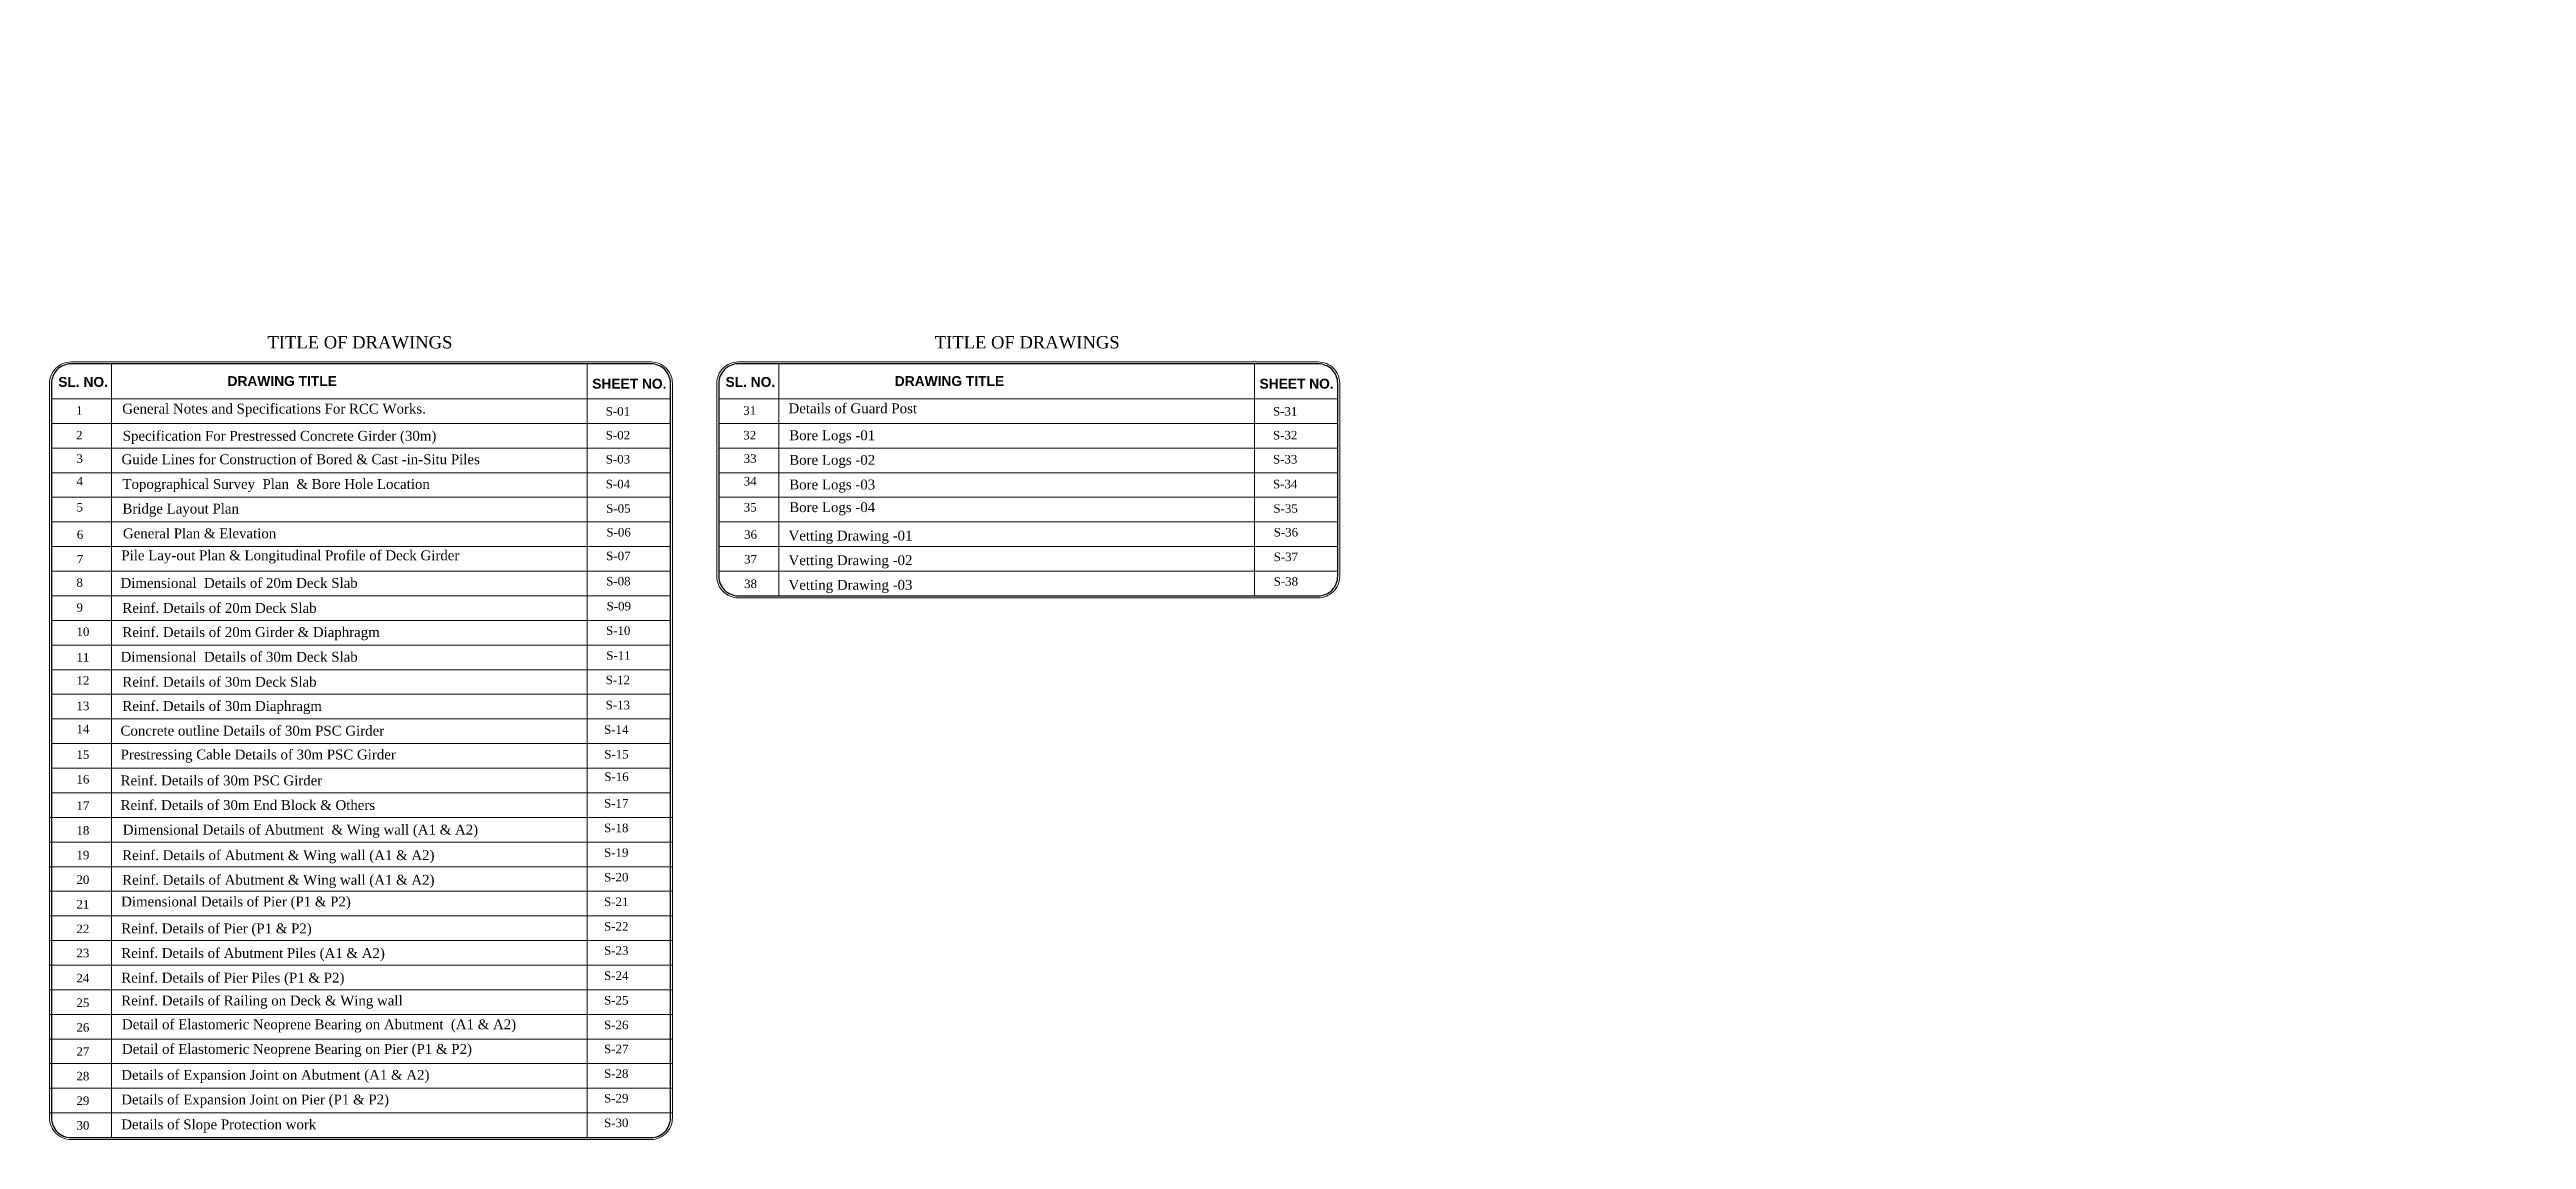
# Model space of a CAD drawing. Header units: metres. Extents: x -397010 to -375428, y 1061584 to 1107369.
# Drawn here: x -381766 to -375428, y 1061795 to 1064584 of the extents above; entities that cross this region are included whole.
import ezdxf
from ezdxf.enums import TextEntityAlignment as Align

# ---------------------------------------------------------------- set-up
doc = ezdxf.new("R2010")
doc.units = ezdxf.units.M
doc.header["$LTSCALE"] = 5
doc.header["$MEASUREMENT"] = 0
for name, color, linetype, lineweight in [('hatch', 253, 'Continuous', 5), ('Text', 7, 'Continuous', 15), ('Text-z', 4, 'Continuous', 20)]:
    doc.layers.add(name, color=color, linetype=linetype, lineweight=lineweight)
doc.styles.get("Standard").update_dxf_attribs({"font": 'arial.ttf'})
doc.styles.add('STYLE1', font='romantic.ttf', dxfattribs={"height": 85})

msp = doc.modelspace()

# ---------------------------------------------------------------- texts
at = {"layer": 'hatch', "linetype": 'Continuous', "lineweight": 20, "ltscale": 250, "insert": (-375431.7, 1064583.6), "char_height": 0.35, "attachment_point": 1}
msp.add_mtext_dynamic_manual_height_columns('dsfsdfdsfsfsdfsf', width=5234.84, gutter_width=1.75, heights=[0], dxfattribs=at)
at = {"layer": 'Text', "color": 7, "style": 'STYLE1'}
for p in [(-380971.4, 1063818.9), (-379264.2, 1063818.9)]:
    msp.add_text('TITLE OF DRAWINGS', height=31.5, dxfattribs=at).set_placement(p, align=Align.CENTER)
for s, height, p in [('1', 21.9, (-381697.8, 1063649.1)), ('S-01', 21.87, (-380342.6, 1063647)), ('31', 21.87, (-379990.7, 1063649.1)), ('S-31', 21.87, (-378635.4, 1063647)), ('2', 21.9, (-381697.8, 1063586)), ('S-02', 21.87, (-380342.6, 1063586)), ('32', 21.87, (-379990.7, 1063586)), ('S-32', 21.87, (-378635.4, 1063586)), ('3', 21.9, (-381696.8, 1063526)), ('S-03', 21.87, (-380342.6, 1063524.4)), ('33', 21.87, (-379989.6, 1063526)), ('S-33', 21.87, (-378635.4, 1063524.4)), ('4', 21.9, (-381696.6, 1063468.3)), ('S-04', 21.87, (-380342.6, 1063460.9)), ('34', 21.87, (-379989.5, 1063468.3)), ('S-34', 21.87, (-378635.4, 1063460.9)), ('5', 21.9, (-381696.6, 1063401.6)), ('S-05', 21.87, (-380341.4, 1063398.3)), ('35', 21.87, (-379989.5, 1063401.6)), ('S-35', 21.87, (-378634.2, 1063398.3)), ('6', 21.9, (-381695.7, 1063331.7)), ('S-06', 21.87, (-380340.8, 1063337.7)), ('36', 21.87, (-379988.5, 1063331.7)), ('S-36', 21.87, (-378633.6, 1063337.7)), ('7', 21.9, (-381695.7, 1063268.7)), ('S-07', 21.87, (-380341.4, 1063277)), ('37', 21.87, (-379988.5, 1063268.7)), ('S-37', 21.87, (-378633.6, 1063274.7)), ('8', 21.9, (-381696.8, 1063208.9)), ('S-08', 21.87, (-380341.4, 1063212.5)), ('38', 21.87, (-379988.5, 1063205.7)), ('S-38', 21.87, (-378633.6, 1063211.7)), ('9', 21.9, (-381696.7, 1063144.9)), ('S-09', 21.87, (-380340.3, 1063148.5)), ('10', 21.87, (-381696.6, 1063083.1)), ('S-10', 21.87, (-380341.9, 1063086)), ('11', 21.87, (-381696.6, 1063017.8)), ('S-11', 21.87, (-380341.2, 1063022.4)), ('12', 21.87, (-381696.6, 1062958.3)), ('S-12', 21.87, (-380342.8, 1062959.8)), ('13', 21.87, (-381696.6, 1062893.3)), ('S-13', 21.87, (-380342.8, 1062895.6)), ('14', 21.87, (-381696.6, 1062834.2)), ('S-14', 21.87, (-380346.8, 1062832.7)), ('15', 21.87, (-381696.7, 1062768.7)), ('S-15', 21.87, (-380346.3, 1062769.7)), ('16', 21.87, (-381696.7, 1062705.7)), ('S-16', 21.87, (-380346.2, 1062712.1)), ('17', 21.87, (-381696.7, 1062637.8)), ('S-17', 21.87, (-380346.8, 1062644.1)), ('18', 21.87, (-381696.7, 1062574.8)), ('S-18', 21.87, (-380346.8, 1062581.1)), ('19', 21.87, (-381696.7, 1062511.8)), ('S-19', 21.87, (-380346.8, 1062518.1)), ('20', 21.87, (-381696.7, 1062448.8)), ('S-20', 21.87, (-380346.8, 1062455.1)), ('21', 21.87, (-381696.7, 1062385.8)), ('S-21', 21.87, (-380346.8, 1062392.1)), ('22', 21.87, (-381696.7, 1062322.8)), ('S-22', 21.87, (-380346.8, 1062329.1)), ('23', 21.87, (-381696.7, 1062261.1)), ('S-23', 21.87, (-380346.8, 1062267.5)), ('24', 21.87, (-381696.7, 1062196.8)), ('S-24', 21.87, (-380346.8, 1062203.1)), ('25', 21.87, (-381696.7, 1062133.8)), ('S-25', 21.87, (-380346.8, 1062140.1)), ('26', 21.87, (-381696.7, 1062070.8)), ('S-26', 21.87, (-380346.8, 1062077.1)), ('27', 21.87, (-381696.7, 1062009.1)), ('S-27', 21.87, (-380346.8, 1062015.5)), ('28', 21.87, (-381696.7, 1061946.1)), ('S-28', 21.87, (-380346.8, 1061952.5)), ('29', 21.87, (-381696.7, 1061883.1)), ('S-29', 21.87, (-380346.8, 1061889.5)), ('30', 21.87, (-381696.7, 1061820.1)), ('S-30', 21.87, (-380346.8, 1061826.5))]:
    msp.add_text(s, height=height, dxfattribs=at).set_placement(p)
at = {"layer": 'Text', "color": 7, "char_height": 25.2, "attachment_point": 1, "style": 'STYLE1'}
for s, insert, width in [('{\\fArial|b1|i0|c0|p34;SL. NO.}', (-381743.2, 1063745.8), 208.139), ('{\\fArial|b1|i0|c0|p34;DRAWING TITLE}', (-381310.1, 1063748), 381.245), ('{\\fArial|b1|i0|c0|p34;SHEET NO.}', (-380377, 1063741.2), 208.139), ('{\\fArial|b1|i0|c0|p34;SL. NO.}', (-380036, 1063745.8), 208.139), ('{\\fArial|b1|i0|c0|p34;DRAWING TITLE}', (-379602.9, 1063748), 381.245), ('{\\fArial|b1|i0|c0|p34;SHEET NO.}', (-378669.8, 1063741.2), 208.139)]:
    msp.add_mtext(s, dxfattribs=dict(at, insert=insert, width=width))
at = {"layer": 'Text-z', "color": 7, "style": 'STYLE1'}
for s, p in [('Details of Guard Post', (-379874.9, 1063653)), ('Bore Logs -01', (-379873, 1063584.1)), ('Guide Lines for Construction of Bored & Cast -in-Situ Piles', (-381581.3, 1063522.6)), ('Bore Logs -02', (-379873, 1063521.1)), ('Topographical Survey  Plan  & Bore Hole Location ', (-381579, 1063459.4)), ('Bore Logs -03', (-379873, 1063458.1)), ('Bridge Layout Plan', (-381579, 1063396.4)), ('Bore Logs -04', (-379873, 1063400.1)), ('General Plan & Elevation', (-381577.7, 1063333.1)), ('Vetting Drawing -01', (-379874.9, 1063327.4)), ('Pile Lay-out Plan & Longitudinal Profile of Deck Girder ', (-381581.8, 1063276.9)), ('Vetting Drawing -02', (-379874.9, 1063264.4)), ('Dimensional  Details of 20m Deck Slab ', (-381583.9, 1063206.3)), ('Vetting Drawing -03', (-379874.9, 1063201.4)), ('Dimensional  Details of 30m Deck Slab ', (-381583.9, 1063017.3)), ('Concrete outline Details of 30m PSC Girder', (-381583.9, 1062828.3)), ('Prestressing Cable Details of 30m PSC Girder', (-381583.7, 1062767.3)), ('Reinf. Details of 30m PSC Girder', (-381583.7, 1062701)), ('Reinf. Details of 30m End Block & Others', (-381583.7, 1062638)), ('Reinf. Details of Pier (P1 & P2)', (-381582, 1062322.3)), ('Reinf. Details of Abutment Piles (A1 & A2)', (-381582, 1062259.3)), ('Reinf. Details of Pier Piles (P1 & P2)', (-381582, 1062196.3)), ('Reinf. Details of Railing on Deck & Wing wall', (-381582, 1062137.8)), ('Details of Expansion Joint on Abutment (A1 & A2)', (-381582.1, 1061947.6)), ('Details of Expansion Joint on Pier (P1 & P2)', (-381582.1, 1061884.6)), ('Details of Slope Protection work', (-381582, 1061820.9))]:
    msp.add_text(s, height=25.2, dxfattribs=at).set_placement(p)
at = {"layer": 'Text-z', "color": 7, "char_height": 25.2, "style": 'STYLE1'}
for s, insert, width, attachment_point in [('General Notes and Specifications For RCC Works.', (-381579.6, 1063677.4), 1361.949, 1), ('Reinf. Details of 20m Deck Slab ', (-381579.1, 1063167.5), 759.208, 1), ('Reinf. Details of 20m Girder & Diaphragm ', (-381579.2, 1063105.7), 861.022, 1), ('Reinf. Details of 30m Deck Slab ', (-381579.1, 1062978.5), 759.208, 1), ('Reinf. Details of 30m Diaphragm ', (-381579.2, 1062916.7), 861.022, 1), ('\\pt896.0112;{\\fTimes New Roman|b0|i0|c0|p18;Dimensional Details of Abutment  & Wing wall (A1 & A2) }', (-381578.1, 1062600.3), 922.965, 1), ('\\pt896.0112;{\\fTimes New Roman|b0|i0|c0|p18; Reinf. Details of Abutment & Wing wall (A1 & A2) }', (-381589.2, 1062534.9), 844.535, 1), ('\\pt896.0112;{\\fTimes New Roman|b0|i0|c0|p18; Reinf. Details of Abutment & Wing wall (A1 & A2) }', (-381589.2, 1062471.9), 811.503, 1), ('Dimensional Details of Pier (P1 & P2)', (-381582.4, 1062416.3), 2298.415, 1), ('\\pt630;Detail of Elastomeric Neoprene Bearing on Abutment  (A1 & A2)', (-381580.1, 1062068.6), 1060.345, 7), ('Detail of Elastomeric Neoprene Bearing on Pier (P1 & P2)', (-381580.1, 1062005.6), 1060.345, 7)]:
    msp.add_mtext(s, dxfattribs=dict(at, insert=insert, width=width, attachment_point=attachment_point))
at = {"layer": 'Text-z', "color": 7, "insert": (-381578.2, 1063607.9), "char_height": 25.2, "attachment_point": 1, "style": 'STYLE1'}
msp.add_mtext_dynamic_manual_height_columns('Specification For Prestressed Concrete Girder (30m) ', width=990.483, gutter_width=13.8, heights=[0], dxfattribs=at)

# ---------------------------------------------------------------- linework, layer by layer
at = {"layer": 'Text', "color": 7}
for p, q in [((-381606.7, 1063779.3), (-381606.7, 1061799.9)), ((-380390, 1063779.3), (-380390, 1061799.9)), ((-379899.5, 1063779.3), (-379899.5, 1063185.9)), ((-378682.8, 1063779.3), (-378682.8, 1063185.9))]:
    msp.add_line(p, q, dxfattribs=at)
at = {"layer": 'Text', "color": 7, "lineweight": 5}
for points in [[(-380171.9, 1062618.9), (-380171.9, 1063729.3, 0.414214), (-380226.9, 1063784.3), (-381710.5, 1063784.3, 0.414214), (-381765.5, 1063729.3), (-381765.5, 1062618.9)], [(-378464.7, 1063248.9), (-378464.7, 1063729.3, 0.414214), (-378519.7, 1063784.3), (-380003.4, 1063784.3, 0.414214), (-380058.4, 1063729.3), (-380058.4, 1063627.3)], [(-380058.4, 1063724.8), (-380058.4, 1063235.9, 0.414214), (-380003.4, 1063180.9), (-378519.7, 1063180.9, 0.414214), (-378464.7, 1063235.9), (-378464.7, 1063248.9)], [(-381765.5, 1062618.9), (-381765.5, 1061849.9, 0.414214), (-381710.5, 1061794.9), (-380226.9, 1061794.9, 0.414214), (-380171.9, 1061849.9), (-380171.9, 1062618.9)]]:
    msp.add_lwpolyline(points, format="xyb", dxfattribs=at)
at = {"layer": 'Text', "color": 7, "lineweight": 30}
for points in [[(-380176.9, 1062618.9), (-380176.9, 1063729.3, 0.414214), (-380226.9, 1063779.3), (-381710.5, 1063779.3, 0.414214), (-381760.5, 1063729.3), (-381760.5, 1062618.9)], [(-378469.7, 1063590.8), (-378469.7, 1063729.3, 0.414214), (-378519.7, 1063779.3), (-380003.4, 1063779.3, 0.414214), (-380053.4, 1063729.3), (-380053.4, 1063563.9)], [(-380053.4, 1063563.9), (-380053.4, 1063235.9, 0.414214), (-380003.4, 1063185.9), (-378519.7, 1063185.9, 0.414214), (-378469.7, 1063235.9), (-378469.7, 1063590.8)], [(-381760.5, 1062618.9), (-381760.5, 1061849.9, 0.414214), (-381710.5, 1061799.9), (-380226.9, 1061799.9, 0.414214), (-380176.9, 1061849.9), (-380176.9, 1062618.9)]]:
    msp.add_lwpolyline(points, format="xyb", dxfattribs=at)
at = {"layer": 'Text', "color": 7}
for points in [[(-381760.5, 1063689.9), (-380176.9, 1063689.9)], [(-380053.4, 1063689.9), (-378469.7, 1063689.9)], [(-381760.5, 1063626.9), (-380176.9, 1063626.9)], [(-380053.4, 1063626.9), (-378469.7, 1063626.9)], [(-381760.5, 1063563.9), (-380176.9, 1063563.9)], [(-380053.4, 1063563.9), (-378469.7, 1063563.9)], [(-381760.5, 1063500.9), (-380176.9, 1063500.9)], [(-380053.4, 1063500.9), (-378469.7, 1063500.9)], [(-381760.5, 1063437.9), (-380176.9, 1063437.9)], [(-380053.4, 1063437.9), (-378469.7, 1063437.9)], [(-381760.5, 1063374.9), (-380176.9, 1063374.9)], [(-380053.4, 1063374.9), (-378469.7, 1063374.9)], [(-381760.5, 1063311.9), (-380176.9, 1063311.9)], [(-380053.4, 1063311.9), (-378469.7, 1063311.9)], [(-381760.5, 1063248.9), (-380176.9, 1063248.9)], [(-380053.4, 1063248.9), (-378469.7, 1063248.9)], [(-381760.5, 1063185.9), (-380176.9, 1063185.9)], [(-381760.5, 1063122.9), (-380176.9, 1063122.9)], [(-381760.5, 1063059.9), (-380176.9, 1063059.9)], [(-381760.5, 1062996.9), (-380176.9, 1062996.9)], [(-381760.5, 1062933.9), (-380176.9, 1062933.9)], [(-381760.5, 1062870.9), (-380176.9, 1062870.9)], [(-381760.5, 1062807.9), (-380176.9, 1062807.9)], [(-381760.5, 1062744.9), (-380176.9, 1062744.9)], [(-381760.5, 1062681.9), (-380176.9, 1062681.9)], [(-381765.5, 1062618.9), (-380171.9, 1062618.9)], [(-381765.5, 1062555.9), (-380171.9, 1062555.9)], [(-381765.5, 1062492.9), (-380171.9, 1062492.9)], [(-381765.5, 1062429.9), (-380171.9, 1062429.9)], [(-381765.5, 1062366.9), (-380171.9, 1062366.9)], [(-381765.5, 1062303.9), (-380171.9, 1062303.9)], [(-381765.5, 1062303.9), (-380171.9, 1062303.9)], [(-381765.5, 1062240.9), (-380171.9, 1062240.9)], [(-381765.5, 1062177.9), (-380171.9, 1062177.9)], [(-381765.5, 1062114.9), (-380171.9, 1062114.9)], [(-381765.5, 1062051.9), (-380171.9, 1062051.9)], [(-381765.5, 1061988.9), (-380171.9, 1061988.9)], [(-381765.5, 1061925.9), (-380171.9, 1061925.9)], [(-381765.5, 1061862.9), (-380171.9, 1061862.9)]]:
    msp.add_lwpolyline(points, dxfattribs=at)

msp.set_redraw_order([(e.dxf.handle, doc.entitydb.next_handle()) for e in msp.query("TEXT MTEXT ATTDEF DIMENSION ARC_DIMENSION")])  # texts and dimensions are drawn at this point

doc.saveas('drawing.dxf')
